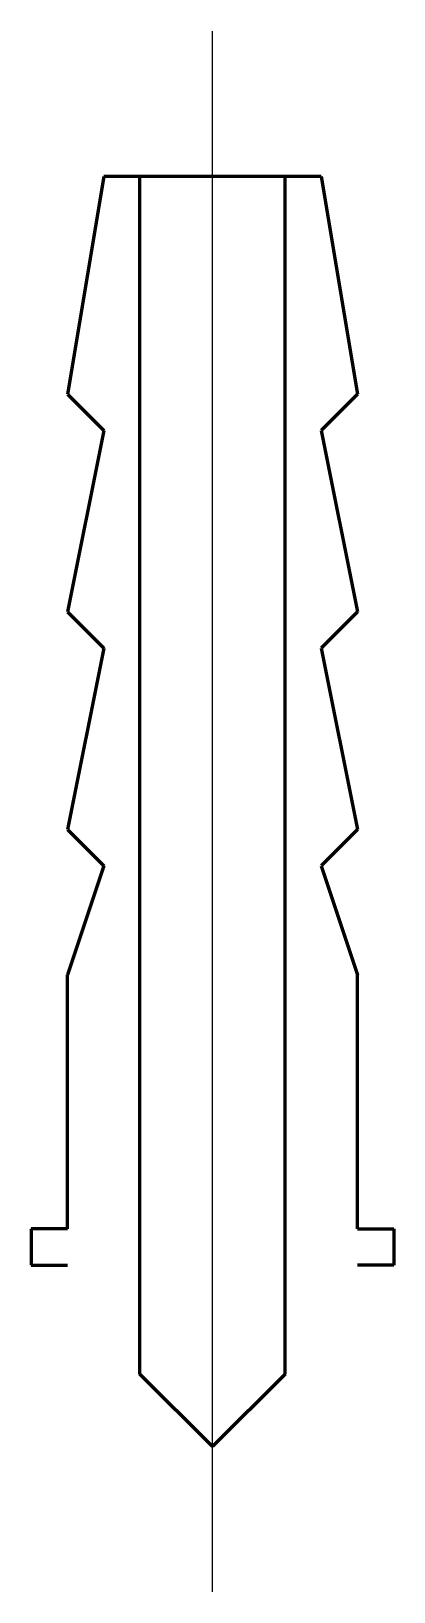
# Model space of a CAD drawing. Header units: millimetres. Extents: x 10739 to 32134, y 609 to 16625.
# Drawn here: x 19071.2 to 19081.2, y 1999.73 to 2042.73 of the extents above; entities that cross this region are included whole.
import ezdxf

# ---------------------------------------------------------------- set-up
doc = ezdxf.new("R2010")
doc.units = ezdxf.units.MM
doc.layers.add('1', color=2, linetype='Continuous')
doc.layers.add('2', color=1, linetype='Continuous', lineweight=60)

msp = doc.modelspace()

# ---------------------------------------------------------------- linework, layer by layer
at = {"lineweight": 60}
for p, q in [((19071.20418, 2009.72583), (19071.20418, 2008.72583)), ((19080.20418, 2009.72583), (19081.20418, 2009.72583)), ((19081.20418, 2009.72583), (19081.20418, 2008.72583)), ((19071.20418, 2008.72583), (19072.20418, 2008.72583)), ((19081.20418, 2008.72583), (19080.20418, 2008.72583))]:
    msp.add_line(p, q, dxfattribs=at)
at = {"layer": '1', "color": 7}
msp.add_line((19076.20418, 1999.72583), (19076.20418, 2042.72583), dxfattribs=at)
at = {"layer": '2', "color": 7}
for p, q in [((19073.20418, 2038.72583), (19072.20418, 2032.72583)), ((19079.20418, 2038.72583), (19073.20418, 2038.72583)), ((19074.20418, 2005.72583), (19074.20418, 2038.72583)), ((19078.20418, 2005.72583), (19078.20418, 2038.72583)), ((19079.20418, 2038.72583), (19080.20418, 2032.72583)), ((19072.20418, 2032.72583), (19073.20418, 2031.72583)), ((19080.20418, 2032.72583), (19079.20418, 2031.72583)), ((19073.20418, 2031.72583), (19072.20418, 2026.72583)), ((19079.20418, 2031.72583), (19080.20418, 2026.72583)), ((19072.20418, 2026.72583), (19073.20418, 2025.72583)), ((19080.20418, 2026.72583), (19079.20418, 2025.72583)), ((19073.20418, 2025.72583), (19072.20418, 2020.72583)), ((19079.20418, 2025.72583), (19080.20418, 2020.72583)), ((19072.20418, 2020.72583), (19073.20418, 2019.72583)), ((19080.20418, 2020.72583), (19079.20418, 2019.72583)), ((19073.20418, 2019.72583), (19072.20418, 2016.72583)), ((19079.20418, 2019.72583), (19080.20418, 2016.72583)), ((19072.20418, 2009.72583), (19072.20418, 2016.72583)), ((19080.20418, 2009.72583), (19080.20418, 2016.72583)), ((19072.20418, 2009.72583), (19071.20418, 2009.72583)), ((19071.20418, 2008.72583), (19071.20418, 2008.72583)), ((19076.20418, 2003.72583), (19074.20418, 2005.72583)), ((19078.20418, 2005.72583), (19076.20418, 2003.72583))]:
    msp.add_line(p, q, dxfattribs=at)

doc.saveas('drawing.dxf')
